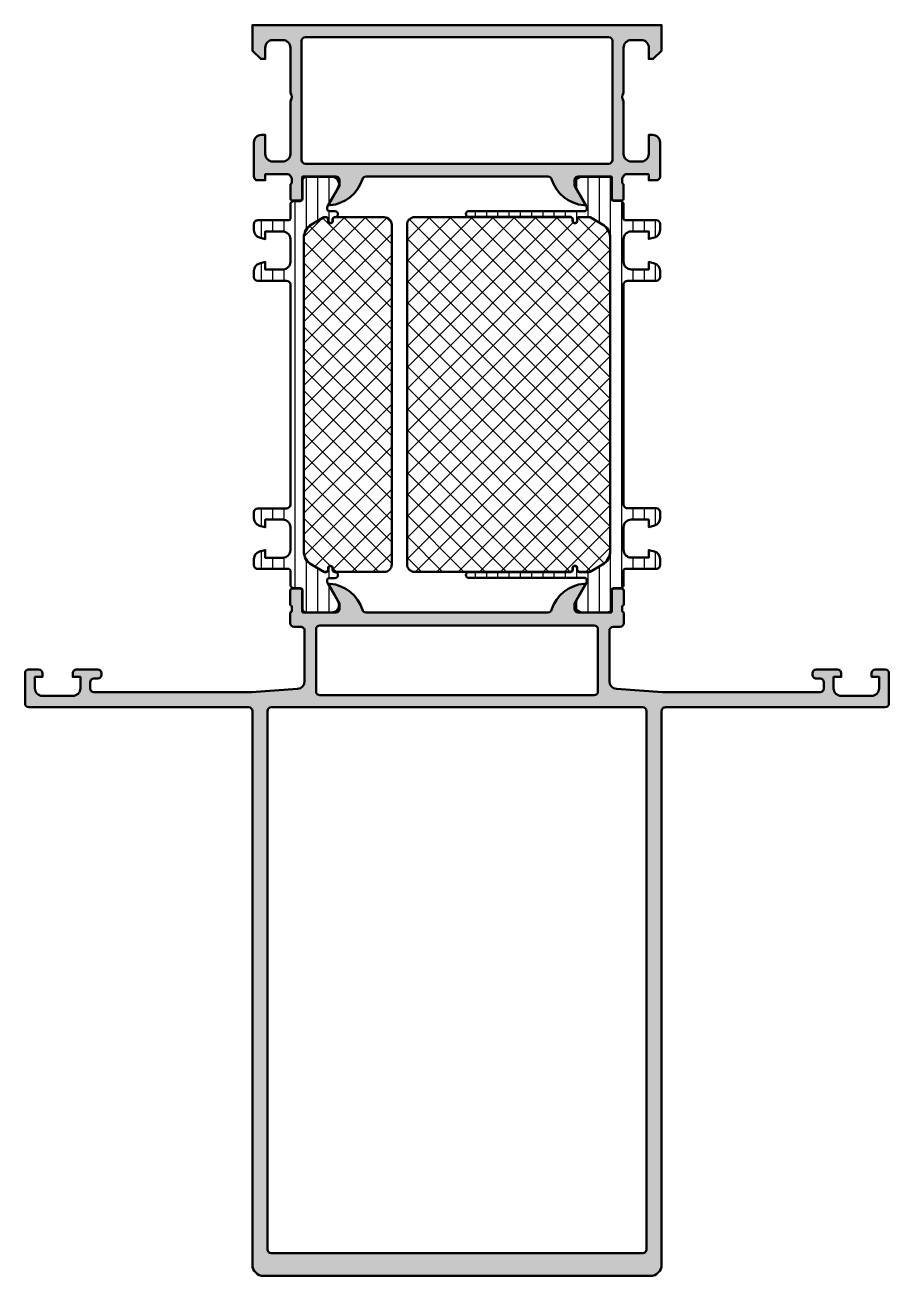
# Model space of a CAD drawing. Extents: x 0 to 114, y -75 to 90.
import ezdxf

# ---------------------------------------------------------------- set-up
doc = ezdxf.new("R2010")
doc.units = 0
for name, color, linetype, lineweight in [('0S-Alu contour', 7, 'Continuous', 50), ('0S-Alu hatch', 252, 'Continuous', 25), ('0S-Plastic contour', 254, 'Continuous', 50), ('0S-Plastic hatch', 253, 'Continuous', 25), ('0S-PT contour', 91, 'Continuous', 50), ('0S-PT hatch', 103, 'Continuous', 25)]:
    doc.layers.add(name, color=color, linetype=linetype, lineweight=lineweight)
pattern_1 = [(90, (0, 0), (-1.4859, 0), [])]
pattern_2 = [(135, (0, 0), (-1.403165018917055, -1.403165018917055), []), (225, (0, 0), (1.403165018917055, -1.403165018917055), [])]

# ---------------------------------------------------------------- blocks, each defined once
blk = doc.blocks.new('445390__541EFB3B_60F4_4F3A_9AED_C607F60F42E0_')
at = {"layer": '0S-Alu hatch'}
h = blk.add_hatch(color=256, dxfattribs=at)
edge = h.paths.add_edge_path()
edge.add_arc((35.49999999999999, 11.09999999999999), 0.4999999999999929, 180, 270)
edge.add_line((35.49999999999999, 10.6), (36.40000000000002, 10.6))
edge.add_ellipse((36.40000000000003, 10.10000000000001), major_axis=(-0.4999999999999929, 0), ratio=1, start_angle=180, end_angle=270.0000000000008, ccw=False)
edge.add_line((36.90000000000002, 10.10000000000001), (36.90000000000001, 3.4311192034013))
edge.add_ellipse((35.90000000000002, 3.4311192034013), major_axis=(-0.9999999999999928, 0), ratio=1, start_angle=94.08561677997449, end_angle=180, ccw=False)
edge.add_line((35.97124704998793, 2.433660503570572), (29.90000000000001, 2.000000000000001))
edge.add_line((29.90000000000001, 2.000000000000001), (9.099999999999998, 1.999999999999999))
edge.add_ellipse((9.099999999999998, 2.499999999999997), major_axis=(-0.4999999999999983, 0), ratio=1, start_angle=0, end_angle=90, ccw=False)
edge.add_line((8.6, 2.499999999999997), (8.6, 3.299999999999998))
edge.add_ellipse((9.1, 3.299999999999998), major_axis=(-0.5, 0), ratio=1, start_angle=270, end_angle=360, ccw=False)
edge.add_line((9.1, 3.799999999999998), (9.6, 3.799999999999998))
edge.add_arc((9.6, 4.299999999999998), 0.5, 270, 360)
edge.add_line((10.1, 4.299999999999994), (10.1, 4.499999999999995))
edge.add_arc((9.600000000000001, 4.5), 0.5, 0, 90)
edge.add_line((9.600000000000001, 5), (6.8, 4.999999999999999))
edge.add_arc((6.799999999999999, 4.5), 0.4999999999999983, 89.99999999999991, 180)
edge.add_line((6.300000000000001, 4.5), (6.300000000000001, 3.999999999999999))
edge.add_line((6.300000000000001, 3.999999999999999), (7.300000000000001, 3.999999999999999))
edge.add_line((7.300000000000001, 3.999999999999999), (7.300000000000002, 2.5))
edge.add_ellipse((6.300000000000002, 2.499999999999999), major_axis=(-1, 0), ratio=1, start_angle=90, end_angle=180, ccw=False)
edge.add_line((6.300000000000002, 1.499999999999999), (2.299999999999999, 1.499999999999998))
edge.add_ellipse((2.299999999999999, 2.499999999999999), major_axis=(-1, 0), ratio=1, start_angle=0, end_angle=90, ccw=False)
edge.add_line((1.299999999999999, 2.499999999999999), (1.299999999999999, 3.999999999999998))
edge.add_line((1.299999999999999, 3.999999999999998), (2.299999999999999, 3.999999999999999))
edge.add_line((2.299999999999999, 3.999999999999999), (2.3, 4.499999999999997))
edge.add_arc((1.799999999999998, 4.499999999999997), 0.5000000000000023, 0, 89.99999999999991)
edge.add_line((1.799999999999999, 5), (0.5000000000000026, 5.000000000000002))
edge.add_arc((0.5000000000000016, 4.5), 0.5000000000000018, 89.99999999999991, 180)
edge.add_line((-2e-16, 4.5), (0, 0.5))
edge.add_arc((0.5, 0.5), 0.5, 180, 269.9999999999999)
edge.add_line((0.4999999999999998, 0), (29.5, -2.1e-15))
edge.add_ellipse((29.5, -0.4999999999999987), major_axis=(-0.4999999999999966, 0), ratio=1, start_angle=180, end_angle=270, ccw=False)
edge.add_line((30, -0.4999999999999991), (29.99999999999998, -73.49999999999999))
edge.add_arc((31.49999999999998, -73.49999999999999), 1.5, 180, 270)
edge.add_line((31.49999999999998, -74.99999999999999), (82.50000000000006, -75.00000000000001))
edge.add_arc((82.50000000000003, -73.50000000000003), 1.499999999999985, 270.0000000000005, 360)
edge.add_line((84.00000000000001, -73.50000000000003), (84, -0.4999999999999858))
edge.add_ellipse((84.49999999999999, -0.4999999999999825), major_axis=(-0.4999999999999858, 0), ratio=1, start_angle=269.9999999999984, end_angle=360, ccw=False)
edge.add_line((84.50000000000001, 3.3e-15), (113.5, 0))
edge.add_arc((113.5, 0.5), 0.5, 270, 360)
edge.add_line((114, 0.5), (114, 4.500000000000001))
edge.add_arc((113.5, 4.500000000000001), 0.5, 0, 90)
edge.add_line((113.5, 5.000000000000001), (112.2, 5.000000000000005))
edge.add_arc((112.2, 4.500000000000019), 0.4999999999999858, 90, 180)
edge.add_line((111.7, 4.500000000000033), (111.7, 3.999999999999999))
edge.add_line((111.7, 3.999999999999999), (112.7, 4))
edge.add_line((112.7, 4), (112.7, 2.500000000000021))
edge.add_ellipse((111.7, 2.500000000000001), major_axis=(-1, 0), ratio=1, start_angle=90, end_angle=180, ccw=False)
edge.add_line((111.7, 1.500000000000001), (107.7, 1.50000000000001))
edge.add_ellipse((107.7, 2.50000000000001), major_axis=(-1, 0), ratio=1, start_angle=0, end_angle=90, ccw=False)
edge.add_line((106.7, 2.500000000000011), (106.7, 3.999999999999998))
edge.add_line((106.7, 3.999999999999998), (107.7, 3.999999999999999))
edge.add_line((107.7, 3.999999999999999), (107.7, 4.499999999999957))
edge.add_arc((107.2, 4.499999999999972), 0.5000000000000285, 0, 90)
edge.add_line((107.2, 5), (104.4, 5.000000000000007))
edge.add_arc((104.4, 4.500000000000021), 0.4999999999999858, 90, 180)
edge.add_line((103.9, 4.500000000000092), (103.9, 4.300000000000031))
edge.add_arc((104.4, 4.299999999999996), 0.5, 180, 270.0000000000017)
edge.add_line((104.4, 3.799999999999996), (104.8999999999999, 3.800000000000008))
edge.add_ellipse((104.8999999999999, 3.29999999999998), major_axis=(-0.5000000000000285, 0), ratio=1, start_angle=180, end_angle=270, ccw=False)
edge.add_line((105.4, 3.299999999999962), (105.4, 2.499999999999991))
edge.add_ellipse((104.8999999999999, 2.500000000000009), major_axis=(-0.5000000000000142, 0), ratio=1, start_angle=90, end_angle=180, ccw=False)
edge.add_line((104.8999999999999, 1.999999999999995), (84.10000000000001, 2.000000000000001))
edge.add_line((84.10000000000001, 2.000000000000001), (78.02875295001209, 2.433660503570569))
edge.add_ellipse((78.1, 3.431119203401318), major_axis=(-1.000000000000013, 0), ratio=1, start_angle=0, end_angle=85.91438322002551, ccw=False)
edge.add_line((77.09999999999998, 3.431119203401317), (77.09999999999998, 10.09999999999999))
edge.add_ellipse((77.6, 10.09999999999999), major_axis=(-0.5000000000000142, 0), ratio=1, start_angle=270, end_angle=360, ccw=False)
edge.add_line((77.6, 10.6), (78.5, 10.6))
edge.add_arc((78.5, 11.09999999999998), 0.4999999999999858, 270, 360)
edge.add_line((78.99999999999999, 11.09999999999998), (79, 12.49999999999999))
edge.add_ellipse((79.07883644654306, 12.7675205919931), major_axis=(-0.2788950563274388, 0), ratio=1, start_angle=-1.164589373961121, end_angle=73.58012358050348, ccw=False)
edge.add_line((78.799999, 12.77318899999081), (78.799999, 13.22678299999139))
edge.add_ellipse((79.07886709564316, 13.23244365946856), major_axis=(-0.2789255417371458, 0), ratio=1, start_angle=-73.5754054446432, end_angle=1.1628700729103798, ccw=False)
edge.add_line((78.99999999999999, 13.4999869999915), (79, 15.379998))
edge.add_arc((78.69999999999999, 15.379998), 0.3000000000000114, 0, 90)
edge.add_line((78.69999999999999, 15.67999800000001), (77.72002568095719, 15.679998))
edge.add_arc((77.72002568095719, 15.37999800000002), 0.2999999999999829, 90, 180)
edge.add_line((77.4200256809572, 15.37999800000002), (77.4200256809572, 12.62000000000001))
edge.add_ellipse((77.30002568095723, 12.62000000000001), major_axis=(-0.1199999999999761, 0), ratio=1, start_angle=90, end_angle=180, ccw=False)
edge.add_line((77.30002568095723, 12.50000000000003), (73.00000000000004, 12.50000000000003))
edge.add_ellipse((73.00000000000004, 13.00000000000003), major_axis=(-0.5, 0), ratio=1, start_angle=0, end_angle=90, ccw=False)
edge.add_line((72.50000000000004, 13.00000000000008), (72.50000000000011, 13.70000000000008))
edge.add_line((72.50000000000011, 13.70000000000008), (73.88149545762253, 16.0928203230276))
edge.add_arc((73.7618802153519, 16.16188021535175), 0.1381197846482771, 329.9999999999972, 455.6225775507961)
edge.add_arc((74.23822324117366, 11.32339113815268), 4.99999999999951, 95.62257755079023, 162.2515836439295)
edge.add_ellipse((68.99999999999984, 13.00000000000052), major_axis=(-0.5000000000004983, 0), ratio=1, start_angle=90, end_angle=162.2515836439297, ccw=False)
edge.add_line((68.99999999999984, 12.50000000000002), (45.00000000000011, 12.50000000000003))
edge.add_ellipse((45.00000000000011, 13.00000000000055), major_axis=(-0.500000000000517, 0), ratio=1, start_angle=17.74841635607038, end_angle=90, ccw=False)
edge.add_arc((39.76177675882631, 11.3233911381527), 4.99999999999949, 17.74841635607047, 84.3774224492089)
edge.add_arc((40.23811978464816, 16.16188021535176), 0.1381197846482664, 84.37742244920636, 210.0000000000005)
edge.add_line((40.11850454237752, 16.09282032302763), (41.49999999999987, 13.7000000000001))
edge.add_line((41.49999999999987, 13.7000000000001), (41.49999999999995, 13.00000000000009))
edge.add_ellipse((40.99999999999996, 13.00000000000002), major_axis=(-0.4999999999999858, 0), ratio=1, start_angle=90, end_angle=180, ccw=False)
edge.add_line((40.99999999999996, 12.50000000000004), (36.69997431904277, 12.50000000000003))
edge.add_ellipse((36.69997431904277, 12.62000000000001), major_axis=(-0.1199999999999761, 0), ratio=1, start_angle=0, end_angle=90, ccw=False)
edge.add_line((36.57997431904279, 12.62000000000001), (36.57997431904279, 15.37999800000001))
edge.add_arc((36.2799743190428, 15.37999800000001), 0.2999999999999971, 0, 90)
edge.add_line((36.2799743190428, 15.67999800000001), (35.30000000000001, 15.67999800000001))
edge.add_arc((35.30000000000001, 15.379998), 0.3000000000000114, 90, 180)
edge.add_line((35, 15.379998), (35, 13.4999869999915))
edge.add_ellipse((34.92113290435684, 13.23244365946857), major_axis=(-0.278925541737144, 0), ratio=1, start_angle=178.8371299271155, end_angle=253.5754054446462, ccw=False)
edge.add_line((35.200001, 13.22678299999152), (35.200001, 12.77318899999148))
edge.add_ellipse((34.92116355345696, 12.76752059199311), major_axis=(-0.2788950563274308, 0), ratio=1, start_angle=106.4198764194924, end_angle=181.1645893740985, ccw=False)
edge.add_line((35, 12.49999999999999), (35, 11.09999999999999))
edge = h.paths.add_edge_path()
edge.add_line((75.1, 1.599999999999999), (38.9, 1.600000000000001))
edge.add_ellipse((38.9, 2.100000000000001), major_axis=(-0.5, 0), ratio=1, start_angle=0, end_angle=90, ccw=False)
edge.add_line((38.4, 2.100000000000001), (38.39999999999999, 10.3))
edge.add_ellipse((38.89999999999999, 10.3), major_axis=(-0.5, 0), ratio=1, start_angle=270, end_angle=360, ccw=False)
edge.add_line((38.89999999999999, 10.8), (75.1, 10.8))
edge.add_ellipse((75.1, 10.3), major_axis=(-0.5, 0), ratio=1, start_angle=180, end_angle=270, ccw=False)
edge.add_line((75.6, 10.3), (75.6, 2.100000000000006))
edge.add_ellipse((75.1, 2.100000000000004), major_axis=(-0.5, 0), ratio=1, start_angle=90, end_angle=180, ccw=False)
edge = h.paths.add_edge_path()
edge.add_line((31.99999999999999, -71.5), (32, -0.5))
edge.add_ellipse((32.5, -0.4999999999999984), major_axis=(-0.5, 0), ratio=1, start_angle=270, end_angle=360, ccw=False)
edge.add_line((32.5, 1.6e-15), (81.5, 0))
edge.add_ellipse((81.5, -0.5), major_axis=(-0.5, 0), ratio=1, start_angle=180, end_angle=270, ccw=False)
edge.add_line((82, -0.5), (82, -71.5))
edge.add_ellipse((81.5, -71.5), major_axis=(-0.5, 0), ratio=1, start_angle=90, end_angle=180, ccw=False)
edge.add_line((81.5, -72), (32.49999999999999, -72))
edge.add_ellipse((32.49999999999999, -71.5), major_axis=(-0.5, 0), ratio=1, start_angle=0, end_angle=90, ccw=False)
at = {"layer": '0S-Alu contour', "color": 7}
for points in [[(35, 15.379998), (35, 13.4999869999915)], [(36.2799743190428, 15.67999800000001), (35.30000000000001, 15.67999800000001)], [(36.57997431904279, 12.62000000000001), (36.57997431904279, 15.37999800000001)], [(40.11850454237752, 16.09282032302763), (41.49999999999987, 13.7000000000001), (41.49999999999995, 13.00000000000009)], [(72.50000000000004, 13.00000000000008), (72.50000000000011, 13.70000000000008), (73.88149545762253, 16.0928203230276)], [(77.4200256809572, 15.37999800000002), (77.4200256809572, 12.62000000000001)], [(78.69999999999999, 15.67999800000001), (77.72002568095719, 15.679998)], [(78.99999999999999, 13.4999869999915), (79, 15.379998)], [(35.200001, 13.22678299999152), (35.200001, 12.77318899999148)], [(78.799999, 12.77318899999081), (78.799999, 13.22678299999139)], [(35, 12.49999999999999), (35, 11.09999999999999)], [(40.99999999999996, 12.50000000000004), (36.69997431904277, 12.50000000000003)], [(68.99999999999984, 12.50000000000002), (45.00000000000011, 12.50000000000003)], [(77.30002568095723, 12.50000000000003), (73.00000000000004, 12.50000000000003)], [(78.99999999999999, 11.09999999999998), (79, 12.49999999999999)], [(35.49999999999999, 10.6), (36.40000000000002, 10.6)], [(36.90000000000002, 10.10000000000001), (36.90000000000001, 3.4311192034013)], [(38.4, 2.100000000000001), (38.39999999999999, 10.3)], [(38.89999999999999, 10.8), (75.1, 10.8)], [(75.6, 10.3), (75.6, 2.100000000000006)], [(77.09999999999998, 3.431119203401317), (77.09999999999998, 10.09999999999999)], [(77.6, 10.6), (78.5, 10.6)], [(1.799999999999999, 5), (0.5000000000000026, 5.000000000000002)], [(9.600000000000001, 5), (6.8, 4.999999999999999)], [(107.2, 5), (104.4, 5.000000000000007)], [(113.5, 5.000000000000001), (112.2, 5.000000000000005)], [(-2e-16, 4.5), (0, 0.5)], [(1.299999999999999, 2.499999999999999), (1.299999999999999, 3.999999999999998), (2.299999999999999, 3.999999999999999), (2.3, 4.499999999999997)], [(6.300000000000001, 4.5), (6.300000000000001, 3.999999999999999), (7.300000000000001, 3.999999999999999), (7.300000000000002, 2.5)], [(8.6, 2.499999999999997), (8.6, 3.299999999999998)], [(9.1, 3.799999999999998), (9.6, 3.799999999999998)], [(10.1, 4.299999999999994), (10.1, 4.499999999999995)], [(103.9, 4.500000000000092), (103.9, 4.300000000000031)], [(104.4, 3.799999999999996), (104.8999999999999, 3.800000000000008)], [(105.4, 3.299999999999962), (105.4, 2.499999999999991)], [(106.7, 2.500000000000011), (106.7, 3.999999999999998), (107.7, 3.999999999999999), (107.7, 4.499999999999957)], [(111.7, 4.500000000000033), (111.7, 3.999999999999999), (112.7, 4), (112.7, 2.500000000000021)], [(114, 0.5), (114, 4.500000000000001)], [(35.97124704998793, 2.433660503570572), (29.90000000000001, 2.000000000000001), (9.099999999999998, 1.999999999999999)], [(104.8999999999999, 1.999999999999995), (84.10000000000001, 2.000000000000001), (78.02875295001209, 2.433660503570569)], [(0.4999999999999998, 0), (29.5, -2.1e-15)], [(6.300000000000002, 1.499999999999999), (2.299999999999999, 1.499999999999998)], [(32.5, 1.6e-15), (81.5, 0)], [(75.1, 1.599999999999999), (38.9, 1.600000000000001)], [(84.50000000000001, 3.3e-15), (113.5, 0)], [(111.7, 1.500000000000001), (107.7, 1.50000000000001)], [(30, -0.4999999999999991), (29.99999999999998, -73.49999999999999)], [(31.99999999999999, -71.5), (32, -0.5)], [(82, -0.5), (82, -71.5)], [(84.00000000000001, -73.50000000000003), (84, -0.4999999999999858)], [(81.5, -72), (32.49999999999999, -72)], [(31.49999999999998, -74.99999999999999), (82.50000000000006, -75.00000000000001)]]:
    blk.add_lwpolyline(points, dxfattribs=at)
for centre, radius, start, end in [((35.30000000000001, 15.379998), 0.3000000000000114, 90, 180), ((36.2799743190428, 15.37999800000001), 0.2999999999999971, 0, 90), ((40.23811978464816, 16.16188021535176), 0.1381197846482664, 84.37742244920636, 210.0000000000005), ((39.76177675882631, 11.3233911381527), 4.99999999999949, 17.74841635607047, 84.3774224492089), ((74.23822324117366, 11.32339113815268), 4.99999999999951, 95.62257755079023, 162.2515836439295), ((73.7618802153519, 16.16188021535175), 0.1381197846482771, 329.9999999999972, 95.62257755079611), ((77.72002568095719, 15.37999800000002), 0.2999999999999829, 90, 180), ((78.69999999999999, 15.379998), 0.3000000000000114, 0, 90), ((35.49999999999999, 11.09999999999999), 0.4999999999999929, 180, 270), ((78.5, 11.09999999999998), 0.4999999999999858, 270, 0), ((0.5000000000000016, 4.5), 0.5000000000000018, 89.99999999999991, 180), ((1.799999999999998, 4.499999999999997), 0.5000000000000023, 0, 89.99999999999991), ((6.799999999999999, 4.5), 0.4999999999999983, 89.99999999999991, 180), ((9.600000000000001, 4.5), 0.5, 0, 90), ((104.4, 4.500000000000021), 0.4999999999999858, 90, 180), ((107.2, 4.499999999999972), 0.5000000000000285, 0, 90), ((112.2, 4.500000000000019), 0.4999999999999858, 90, 180), ((113.5, 4.500000000000001), 0.5, 0, 90), ((9.6, 4.299999999999998), 0.5, 270, 0), ((104.4, 4.299999999999996), 0.5, 180, 270.0000000000017), ((0.5, 0.5), 0.5, 180, 269.9999999999999), ((113.5, 0.5), 0.5, 270, 0), ((31.49999999999998, -73.49999999999999), 1.5, 180, 270), ((82.50000000000003, -73.50000000000003), 1.499999999999985, 270.0000000000005, 0)]:
    blk.add_arc(centre, radius, start, end, dxfattribs=at)
at = {"layer": '0S-Alu contour', "color": 7, "extrusion": (0, 0, -1)}
for centre, radius, start, end in [((-34.92113290435684, 13.23244365946857), 0.278925541737144, 106.4245945553538, 181.1628700728846), ((-79.07886709564316, 13.23244365946856), 0.2789255417371458, 358.8371299270896, 73.57540544464332), ((-34.92116355345696, 12.76752059199311), 0.2788950563274308, 178.8354106259015, 253.5801235805076), ((-36.69997431904277, 12.62000000000001), 0.1199999999999761, 270, 0), ((-40.99999999999996, 13.00000000000002), 0.4999999999999858, 180, 270), ((-45.00000000000011, 13.00000000000055), 0.500000000000517, 270, 342.2515836439296), ((-68.99999999999984, 13.00000000000052), 0.5000000000004983, 197.7484163560703, 270), ((-73.00000000000004, 13.00000000000003), 0.5, 270, 0), ((-77.30002568095723, 12.62000000000001), 0.1199999999999761, 180, 270), ((-79.07883644654306, 12.7675205919931), 0.2788950563274388, 286.4198764194965, 1.164589373961092), ((-36.40000000000003, 10.10000000000001), 0.4999999999999929, 89.9999999999992, 180), ((-38.89999999999999, 10.3), 0.5, 0, 90), ((-75.1, 10.3), 0.5, 90, 180), ((-77.6, 10.09999999999999), 0.5000000000000142, 0, 90), ((-9.1, 3.299999999999998), 0.5, 0, 90), ((-35.90000000000002, 3.4311192034013), 0.9999999999999928, 180, 265.9143832200255), ((-78.1, 3.431119203401318), 1.000000000000013, 274.0856167799745, 0), ((-104.8999999999999, 3.29999999999998), 0.5000000000000285, 90, 180), ((-2.299999999999999, 2.499999999999999), 1, 270, 0), ((-6.300000000000002, 2.499999999999999), 1, 180, 270), ((-9.099999999999998, 2.499999999999997), 0.4999999999999983, 270, 0), ((-38.9, 2.100000000000001), 0.5, 270, 0), ((-75.1, 2.100000000000004), 0.5, 180, 270), ((-104.8999999999999, 2.500000000000009), 0.5000000000000142, 180, 270), ((-107.7, 2.50000000000001), 1, 270, 0), ((-111.7, 2.500000000000001), 1, 180, 270), ((-32.5, -0.4999999999999984), 0.5, 0, 90), ((-81.5, -0.5), 0.5, 90, 180), ((-84.49999999999999, -0.4999999999999825), 0.4999999999999858, 0, 90.0000000000016), ((-29.5, -0.4999999999999987), 0.4999999999999966, 90, 180), ((-32.49999999999999, -71.5), 0.5, 270, 0), ((-81.5, -71.5), 0.5, 180, 270)]:
    blk.add_arc(centre, radius, start, end, dxfattribs=at)
blk = doc.blocks.new('245323__992BF1FC_5A64_401B_8318_E4103313FAB8___43CEB9C8_2DA6_4820_9456_BE8744EDEC01_')
at = {"layer": '0S-Plastic hatch'}
h = blk.add_hatch(dxfattribs=at)
h.set_pattern_fill('ANSI31', color=256, scale=0.4680000000000001, angle=45, style=0)
h.set_pattern_definition(pattern_1)
edge = h.paths.add_edge_path()
edge.add_arc((79.20000000000122, 64.45000000004713), 0.2100000000000222, 180, 270.0000000000039)
edge.add_line((79.20000000000124, 64.2400000000471), (83.30000000000122, 64.24000000004703))
edge.add_ellipse((83.3000000000012, 63.75000000004705), major_axis=(-0.4899999999999807, 0), ratio=1, start_angle=180, end_angle=269.99999999999835, ccw=False)
edge.add_line((83.79000000000119, 63.75000000004704), (83.79000000000116, 62.91925077667265))
edge.add_ellipse((82.80000000000128, 62.91925077667268), major_axis=(-0.9899999999998952, 0), ratio=1, start_angle=105.0000000000039, end_angle=180, ccw=False)
edge.add_line((83.0562308546528, 61.96298420864661), (82.31000000000112, 61.76303225377548))
edge.add_line((82.31000000000112, 61.76303225377548), (82.31000000000117, 62.76000000004696))
edge.add_line((82.31000000000117, 62.76000000004696), (80.0000000000012, 62.7600000000471))
edge.add_arc((80.00000000000114, 61.7500000000471), 1.010000000000005, 89.99999999999677, 180)
edge.add_line((78.99000000000113, 61.75000000004714), (78.99000000000103, 58.75000000004713))
edge.add_arc((80.00000000000101, 58.7500000000471), 1.009999999999976, 180, 269.9999999999976)
edge.add_line((80.00000000000097, 57.74000000004713), (82.31000000000101, 57.74000000004702))
edge.add_line((82.31000000000101, 57.74000000004702), (82.31000000000104, 58.73696774631861))
edge.add_line((82.31000000000104, 58.73696774631861), (83.05623085465251, 58.53701579144757))
edge.add_ellipse((82.80000000000105, 57.58074922342142), major_axis=(-0.9899999999999664, 0), ratio=1, start_angle=180, end_angle=255.0000000000015, ccw=False)
edge.add_line((83.79000000000102, 57.58074922342137), (83.79000000000094, 56.75000000004693))
edge.add_ellipse((83.30000000000099, 56.75000000004695), major_axis=(-0.4899999999999664, 0), ratio=1, start_angle=90, end_angle=180, ccw=False)
edge.add_line((83.30000000000099, 56.26000000004698), (79.50000000000097, 56.2600000000471))
edge.add_arc((79.50000000000097, 55.7500000000471), 0.509999999999998, 90, 180)
edge.add_line((78.99000000000098, 55.75000000004711), (78.99000000000007, 26.74999999999992))
edge.add_arc((79.50000000000004, 26.7499999999999), 0.5099999999999767, 180, 269.9999999999984)
edge.add_line((79.50000000000001, 26.23999999999993), (83.30000000000008, 26.23999999999982))
edge.add_ellipse((83.30000000000007, 25.74999999999985), major_axis=(-0.4899999999999701, 0), ratio=1, start_angle=180, end_angle=269.99999999999835, ccw=False)
edge.add_line((83.79000000000003, 25.74999999999982), (83.78999999999999, 24.91925077662549))
edge.add_ellipse((82.7999999999999, 24.91925077662553), major_axis=(-0.9900000000000942, 0), ratio=1, start_angle=104.999999999994, end_angle=180, ccw=False)
edge.add_line((83.05623085465132, 23.96298420859923), (82.30999999999999, 23.76303225372832))
edge.add_line((82.30999999999999, 23.76303225372832), (82.30999999999999, 24.75999999999983))
edge.add_line((82.30999999999999, 24.75999999999983), (79.99999999999991, 24.75999999999987))
edge.add_arc((79.9999999999999, 23.74999999999994), 1.00999999999993, 89.9999999999992, 180)
edge.add_line((78.98999999999997, 23.74999999999996), (78.98999999999988, 20.74999999999995))
edge.add_arc((79.99999999999987, 20.74999999999992), 1.00999999999999, 180, 269.9999999999992)
edge.add_line((79.99999999999984, 19.73999999999993), (82.30999999999985, 19.73999999999985))
edge.add_line((82.30999999999985, 19.73999999999985), (82.30999999999989, 20.73696774627145))
edge.add_line((82.30999999999989, 20.73696774627145), (83.0562308546514, 20.53701579140031))
edge.add_ellipse((82.79999999999986, 19.58074922337416), major_axis=(-0.9899999999999854, 0), ratio=1, start_angle=180, end_angle=254.9999999999958, ccw=False)
edge.add_line((83.78999999999984, 19.58074922337413), (83.78999999999981, 18.74999999999973))
edge.add_ellipse((83.29999999999983, 18.74999999999976), major_axis=(-0.4899999999999807, 0), ratio=1, start_angle=89.9999999999967, end_angle=180, ccw=False)
edge.add_line((83.2999999999998, 18.25999999999978), (79.19999999999983, 18.25999999999994))
edge.add_arc((79.19999999999983, 18.04999999999992), 0.2100000000000186, 90, 180)
edge.add_line((78.98999999999981, 18.04999999999993), (78.98999999999974, 16.20999432109044))
edge.add_ellipse((78.50000267890206, 16.20999432109045), major_axis=(-0.4899973210976753, 0), ratio=1, start_angle=89.9999999999983, end_angle=180, ccw=False)
edge.add_line((78.50000267890205, 15.71999699999278), (77.68966866665959, 15.71999699999997))
edge.add_arc((77.68966866665953, 15.40999699999991), 0.3100000000000538, 89.99999999998948, 180.0079248428868)
edge.add_line((77.37966866962476, 15.4099541224737), (77.38000061237648, 13.01006375010292))
edge.add_ellipse((76.89000463963298, 13.00999597742343), major_axis=(-0.4899959774304124, 0), ratio=1, start_angle=89.9999999982237, end_angle=180.0079247354532, ccw=False)
edge.add_line((76.89000463961779, 12.51999999999302), (73.41417750380852, 12.5200000000001))
edge.add_ellipse((73.55577115088462, 13.49981807472294), major_axis=(-0.9899960709244716, 0), ratio=1, start_angle=-32.740756988377996, end_angle=81.77710364110033, ccw=False)
edge.add_line((72.7230594459037, 14.03524634894243), (74.04169560553912, 16.31919148718637))
edge.add_arc((73.60002263447416, 16.57419146097195), 0.5099999999999995, 330.0000034006501, 360.0057438232341)
edge.add_line((74.11002263191146, 16.57424258777202), (74.10999999868388, 16.80002606457016))
edge.add_arc((73.84999999994506, 16.79999999995479), 0.2600000000452897, 0.0057438170791521, 89.99999999386515)
edge.add_line((73.8499999999729, 17.06000000000009), (58.57101353298074, 17.06000000000113))
edge.add_ellipse((58.57101353298076, 17.44925907311761), major_axis=(-0.3892590731164738, 0), ratio=1, start_angle=-90.0000000000021, end_angle=89.9999999999979, ccw=False)
edge.add_line((58.57101353298077, 17.83851814623408), (71.9548640214774, 17.83851814623368))
edge.add_arc((71.95486402147742, 18.1500000000002), 0.3114818537665194, 269.9999999999973, 360)
edge.add_line((72.26634587524394, 18.1500000000002), (72.26634587524394, 18.35057079528636))
edge.add_ellipse((72.5557750799577, 18.35057079528636), major_axis=(-0.2894292047137554, 0), ratio=1, start_angle=180, end_angle=360, ccw=False)
edge.add_line((72.84520428467145, 18.35057079528635), (72.84520428467145, 18.15000000000012))
edge.add_arc((73.15520428467137, 18.15000000000009), 0.309999999999917, 180, 273.3384387210533)
edge.add_line((73.17325675763445, 17.84052607828799), (74.46501280945999, 17.84052607828754))
edge.add_arc((74.46501280946006, 18.05052607828756), 0.2100000000000151, 269.9999999999806, 299.9999999999989)
edge.add_line((74.57001280946005, 17.86866074349281), (76.2049999999998, 18.81262103807239))
edge.add_arc((75.19999999999992, 20.55333209967914), 2.009999999999961, 299.9999999999967, 360)
edge.add_line((77.20999999999987, 20.55333209967907), (77.21000000000113, 61.94666790036812))
edge.add_arc((75.20000000000122, 61.94666790036819), 2.009999999999905, 0, 59.99999999999482)
edge.add_line((76.20500000000133, 63.68737896197473), (74.57001280946176, 64.63133925655455))
edge.add_arc((74.4650128094618, 64.44947392175989), 0.2099999999999226, 59.99999999999999, 90.00000000001165)
edge.add_line((74.46501280946175, 64.65947392175981), (73.1732567576383, 64.65947392175967))
edge.add_arc((73.15520428467313, 64.35000000004734), 0.3100000000002648, 86.66156127856368, 180)
edge.add_line((72.84520428467287, 64.35000000004734), (72.84520428467285, 64.14942920476112))
edge.add_ellipse((72.55577507995909, 64.14942920476113), major_axis=(-0.2894292047137554, 0), ratio=1, start_angle=0, end_angle=180, ccw=False)
edge.add_line((72.26634587524534, 64.14942920476113), (72.26634587524536, 64.35000000004723))
edge.add_arc((71.95486402147878, 64.35000000004727), 0.3114818537665798, 0, 90)
edge.add_line((71.95486402147878, 64.66148185381385), (58.57101353298219, 64.66148185381424))
edge.add_ellipse((58.57101353298221, 65.05074092693066), major_axis=(-0.3892590731164205, 0), ratio=1, start_angle=-90.0000000000021, end_angle=89.9999999999979, ccw=False)
edge.add_line((58.57101353298222, 65.44000000004706), (73.84999999997434, 65.44000000004729))
edge.add_arc((73.84999999997434, 65.70000000006476), 0.2600000000174703, 270, 359.9942561768293)
edge.add_line((74.10999999868534, 65.6999739354216), (74.11002263191295, 65.92575741233097))
edge.add_arc((73.60002263457949, 65.92580853910323), 0.5099999998961592, 359.9942561798751, 389.9999966024663)
edge.add_line((74.04169560554065, 66.18080851286092), (72.72305944590552, 68.46475365110472))
edge.add_ellipse((73.55577115088633, 69.00018192532438), major_axis=(-0.9899960709244833, 0), ratio=1, start_angle=-81.7771036410926, end_angle=32.74075698839118, ccw=False)
edge.add_line((73.4141775038101, 69.98000000004723), (76.89000463961956, 69.98000000005409))
edge.add_ellipse((76.89000463961953, 69.49000402260852), major_axis=(-0.4899959774455738, 0), ratio=1, start_angle=179.9920751942274, end_angle=269.9999999999967, ccw=False)
edge.add_line((77.38000061237811, 69.48993624932793), (77.37966866962628, 67.09004587703228))
edge.add_arc((77.68966866667627, 67.09000300006231), 0.3100000000152022, 179.9920752598558, 269.9999999976912)
edge.add_line((77.68966866666378, 66.7800030000471), (78.50000267890368, 66.78000300005425))
edge.add_ellipse((78.50000267890361, 66.2900056789566), major_axis=(-0.489997321097647, 0), ratio=1, start_angle=180, end_angle=269.9999999999917, ccw=False)
edge.add_line((78.99000000000126, 66.29000567895656), (78.9900000000012, 64.45000000004714))
at = {"layer": '0S-Plastic contour', "color": 7}
for points in [[(73.4141775038101, 69.98000000004723), (76.89000463961956, 69.98000000005409)], [(77.38000061237811, 69.48993624932793), (77.37966866962628, 67.09004587703228)], [(74.04169560554065, 66.18080851286092), (72.72305944590552, 68.46475365110472)], [(77.68966866666378, 66.7800030000471), (78.50000267890368, 66.78000300005425)], [(78.99000000000126, 66.29000567895656), (78.9900000000012, 64.45000000004714)], [(58.57101353298222, 65.44000000004706), (73.84999999997434, 65.44000000004729)], [(71.95486402147878, 64.66148185381385), (58.57101353298219, 64.66148185381424)], [(72.26634587524534, 64.14942920476113), (72.26634587524536, 64.35000000004723)], [(72.84520428467287, 64.35000000004734), (72.84520428467285, 64.14942920476112)], [(74.46501280946175, 64.65947392175981), (73.1732567576383, 64.65947392175967)], [(74.10999999868534, 65.6999739354216), (74.11002263191295, 65.92575741233097)], [(76.20500000000133, 63.68737896197473), (74.57001280946176, 64.63133925655455)], [(79.20000000000124, 64.2400000000471), (83.30000000000122, 64.24000000004703)], [(83.0562308546528, 61.96298420864661), (82.31000000000112, 61.76303225377548), (82.31000000000117, 62.76000000004696), (80.0000000000012, 62.7600000000471)], [(83.79000000000119, 63.75000000004704), (83.79000000000116, 62.91925077667265)], [(77.20999999999987, 20.55333209967907), (77.21000000000113, 61.94666790036812)], [(78.99000000000113, 61.75000000004714), (78.99000000000103, 58.75000000004713)], [(80.00000000000097, 57.74000000004713), (82.31000000000101, 57.74000000004702), (82.31000000000104, 58.73696774631861), (83.05623085465251, 58.53701579144757)], [(83.30000000000099, 56.26000000004698), (79.50000000000097, 56.2600000000471)], [(83.79000000000102, 57.58074922342137), (83.79000000000094, 56.75000000004693)], [(78.99000000000098, 55.75000000004711), (78.99000000000007, 26.74999999999992)], [(79.50000000000001, 26.23999999999993), (83.30000000000008, 26.23999999999982)], [(83.05623085465132, 23.96298420859923), (82.30999999999999, 23.76303225372832), (82.30999999999999, 24.75999999999983), (79.99999999999991, 24.75999999999987)], [(83.79000000000003, 25.74999999999982), (83.78999999999999, 24.91925077662549)], [(78.98999999999997, 23.74999999999996), (78.98999999999988, 20.74999999999995)], [(79.99999999999984, 19.73999999999993), (82.30999999999985, 19.73999999999985), (82.30999999999989, 20.73696774627145), (83.0562308546514, 20.53701579140031)], [(72.26634587524394, 18.1500000000002), (72.26634587524394, 18.35057079528636)], [(72.84520428467145, 18.35057079528635), (72.84520428467145, 18.15000000000012)], [(74.57001280946005, 17.86866074349281), (76.2049999999998, 18.81262103807239)], [(83.2999999999998, 18.25999999999978), (79.19999999999983, 18.25999999999994)], [(83.78999999999984, 19.58074922337413), (83.78999999999981, 18.74999999999973)], [(58.57101353298077, 17.83851814623408), (71.9548640214774, 17.83851814623368)], [(73.8499999999729, 17.06000000000009), (58.57101353298074, 17.06000000000113)], [(73.17325675763445, 17.84052607828799), (74.46501280945999, 17.84052607828754)], [(74.11002263191146, 16.57424258777202), (74.10999999868388, 16.80002606457016)], [(78.98999999999981, 18.04999999999993), (78.98999999999974, 16.20999432109044)], [(72.7230594459037, 14.03524634894243), (74.04169560553912, 16.31919148718637)], [(77.37966866962476, 15.4099541224737), (77.38000061237648, 13.01006375010292)], [(78.50000267890205, 15.71999699999278), (77.68966866665959, 15.71999699999997)], [(76.89000463961779, 12.51999999999302), (73.41417750380852, 12.5200000000001)]]:
    blk.add_lwpolyline(points, dxfattribs=at)
at = {"layer": '0S-Plastic contour', "color": 7, "extrusion": (0, 0, -1)}
for centre, radius, start, end in [((-73.55577115088633, 69.00018192532438), 0.9899960709244833, 327.2592430116088, 81.77710364109276), ((-76.89000463961953, 69.49000402260852), 0.4899959774455738, 90.00000000000333, 180.0079248057727), ((-78.50000267890361, 66.2900056789566), 0.489997321097647, 90.00000000000831, 180), ((-58.57101353298221, 65.05074092693066), 0.3892590731164205, 270.0000000000021, 90.0000000000021), ((-72.55577507995909, 64.14942920476113), 0.2894292047137554, 180, 0), ((-82.80000000000128, 62.91925077667268), 0.9899999999998954, 180, 254.9999999999961), ((-83.3000000000012, 63.75000000004705), 0.4899999999999807, 90.00000000000165, 180), ((-82.80000000000105, 57.58074922342142), 0.9899999999999666, 104.9999999999985, 180), ((-83.30000000000099, 56.75000000004695), 0.4899999999999665, 180, 270), ((-82.7999999999999, 24.91925077662553), 0.9900000000000942, 180, 255.000000000006), ((-83.30000000000007, 25.74999999999985), 0.4899999999999701, 90.00000000000165, 180), ((-82.79999999999986, 19.58074922337416), 0.9899999999999854, 105.0000000000042, 180), ((-72.5557750799577, 18.35057079528636), 0.2894292047137554, 0, 180), ((-83.29999999999983, 18.74999999999976), 0.4899999999999807, 180, 270.0000000000033), ((-58.57101353298076, 17.44925907311761), 0.3892590731164738, 270.0000000000021, 90.0000000000021), ((-78.50000267890206, 16.20999432109045), 0.4899973210976754, 180, 270.0000000000017), ((-73.55577115088462, 13.49981807472294), 0.9899960709244716, 278.2228963588998, 32.740756988378), ((-76.89000463963298, 13.00999597742343), 0.4899959774304124, 179.9920752645468, 270.0000000017763)]:
    blk.add_arc(centre, radius, start, end, dxfattribs=at)
at = {"layer": '0S-Plastic contour', "color": 7}
for centre, radius, start, end in [((73.60002263457949, 65.92580853910323), 0.5099999998961592, 359.9942561798751, 29.99999660246627), ((77.68966866667627, 67.09000300006231), 0.3100000000152022, 179.9920752598558, 269.9999999976912), ((71.95486402147878, 64.35000000004727), 0.3114818537665798, 0, 90), ((73.15520428467313, 64.35000000004734), 0.3100000000002648, 86.66156127856368, 180), ((73.84999999997434, 65.70000000006476), 0.2600000000174703, 270, 359.9942561768293), ((74.4650128094618, 64.44947392175989), 0.2099999999999226, 59.99999999999999, 90.00000000001165), ((79.20000000000122, 64.45000000004713), 0.2100000000000222, 180, 270.0000000000039), ((75.20000000000122, 61.94666790036819), 2.009999999999905, 0, 59.99999999999482), ((80.00000000000114, 61.7500000000471), 1.010000000000005, 89.99999999999677, 180), ((80.00000000000101, 58.7500000000471), 1.009999999999976, 180, 269.9999999999976), ((79.50000000000097, 55.7500000000471), 0.509999999999998, 90, 180), ((79.50000000000004, 26.7499999999999), 0.5099999999999767, 180, 269.9999999999984), ((79.9999999999999, 23.74999999999994), 1.00999999999993, 89.9999999999992, 180), ((75.19999999999992, 20.55333209967914), 2.009999999999961, 299.9999999999967, 0), ((79.99999999999987, 20.74999999999992), 1.00999999999999, 180, 269.9999999999992), ((71.95486402147742, 18.1500000000002), 0.3114818537665194, 269.9999999999973, 0), ((73.15520428467137, 18.15000000000009), 0.309999999999917, 180, 273.3384387210533), ((79.19999999999983, 18.04999999999992), 0.2100000000000186, 90, 180), ((73.84999999994506, 16.79999999995479), 0.2600000000452897, 0.0057438170791521, 89.99999999386515), ((73.60002263447416, 16.57419146097195), 0.5099999999999995, 330.0000034006501, 0.0057438232341285), ((74.46501280946006, 18.05052607828756), 0.2100000000000151, 269.9999999999806, 299.9999999999989), ((77.68966866665953, 15.40999699999991), 0.3100000000000538, 89.99999999998948, 180.0079248428868)]:
    blk.add_arc(centre, radius, start, end, dxfattribs=at)
blk = doc.blocks.new('465540__E5FB5D7D_33D8_417F_AD3D_38097FE7B938_')
at = {"layer": '0S-PT hatch'}
h = blk.add_hatch(dxfattribs=at)
h.set_pattern_fill('ANSI37', color=256, scale=0.625, angle=90, style=0)
h.set_pattern_definition(pattern_2)
edge = h.paths.add_edge_path()
edge.add_line((50.41000000000118, 63.65020331974346), (50.40999999999982, 18.84979668030532))
edge.add_arc((51.39999999999981, 18.84979668030529), 0.9899999999999948, 180, 269.9999999999988)
edge.add_line((51.39999999999979, 17.8597966803053), (71.95634587524391, 17.85979668030466))
edge.add_arc((71.95634587524394, 18.14979668030468), 0.2900000000000133, 269.9999999999944, 360)
edge.add_line((72.24634587524395, 18.14979668030467), (72.2463458752439, 18.35036747559089))
edge.add_ellipse((72.5557750799577, 18.35036747559088), major_axis=(-0.3094292047137799, 0), ratio=1, start_angle=180, end_angle=360, ccw=False)
edge.add_line((72.86520428467148, 18.35036747559087), (72.86520428467145, 18.14979668030465))
edge.add_arc((73.15520428467144, 18.14979668030465), 0.289999999999992, 180, 266.5483281938177)
edge.add_line((73.13774436919662, 17.86032275859216), (74.46501280946025, 17.86032275859211))
edge.add_arc((74.46501280946023, 18.0503227585921), 0.1899999999999835, 270.0000000000043, 299.9999999999975)
edge.add_line((74.56001280946022, 17.88577793187306), (76.1949999999998, 18.82973822645258))
edge.add_arc((75.19999999999987, 20.55312877998364), 1.989999999999984, 299.9999999999976, 360)
edge.add_line((77.18999999999986, 20.55312877998359), (77.19000000000112, 61.94646458067262))
edge.add_arc((75.20000000000114, 61.94646458067269), 1.98999999999998, 0, 59.99999999999865)
edge.add_line((76.19500000000117, 63.66985513420369), (74.56001280946164, 64.61381542878331))
edge.add_arc((74.46501280946168, 64.44927060206432), 0.189999999999929, 60.00000000000783, 90.00000000000857)
edge.add_line((74.46501280946167, 64.63927060206424), (73.13828197638574, 64.6392706020643))
edge.add_arc((73.15574189186067, 64.34979668035182), 0.289999999999996, 93.45167180620476, 180)
edge.add_line((72.86574189186068, 64.34979668035182), (72.86574189186065, 64.14922588506556))
edge.add_ellipse((72.55577507995909, 64.14922588506559), major_axis=(-0.3099668119015604, 0), ratio=1, start_angle=0, end_angle=180, ccw=False)
edge.add_line((72.24580826805753, 64.14922588506562), (72.24580826805754, 64.34979668030469))
edge.add_arc((71.95540162866659, 64.34979668030469), 0.2904066393909659, 0, 89.99999999986822)
edge.add_line((71.95540162866726, 64.64020331969566), (51.40000000000346, 64.6402033197434))
edge.add_arc((51.40000000000116, 63.65020331974342), 0.9899999999999806, 89.99999999986677, 180)
at = {"layer": '0S-PT contour', "color": 7}
for points in [[(71.95540162866726, 64.64020331969566), (51.40000000000346, 64.6402033197434)], [(72.24580826805753, 64.14922588506562), (72.24580826805754, 64.34979668030469)], [(72.86574189186068, 64.34979668035182), (72.86574189186065, 64.14922588506556)], [(74.46501280946167, 64.63927060206424), (73.13828197638574, 64.6392706020643)], [(76.19500000000117, 63.66985513420369), (74.56001280946164, 64.61381542878331)], [(50.41000000000118, 63.65020331974346), (50.40999999999982, 18.84979668030532)], [(77.18999999999986, 20.55312877998359), (77.19000000000112, 61.94646458067262)], [(72.24634587524395, 18.14979668030467), (72.2463458752439, 18.35036747559089)], [(72.86520428467148, 18.35036747559087), (72.86520428467145, 18.14979668030465)], [(74.56001280946022, 17.88577793187306), (76.1949999999998, 18.82973822645258)], [(51.39999999999979, 17.8597966803053), (71.95634587524391, 17.85979668030466)], [(73.13774436919662, 17.86032275859216), (74.46501280946025, 17.86032275859211)]]:
    blk.add_lwpolyline(points, dxfattribs=at)
for centre, radius, start, end in [((51.40000000000116, 63.65020331974342), 0.9899999999999806, 89.99999999986677, 180), ((71.95540162866659, 64.34979668030469), 0.2904066393909659, 0, 89.99999999986822), ((73.15574189186067, 64.34979668035182), 0.289999999999996, 93.45167180620476, 180), ((74.46501280946168, 64.44927060206432), 0.189999999999929, 60.00000000000783, 90.00000000000857), ((75.20000000000114, 61.94646458067269), 1.98999999999998, 0, 59.99999999999865), ((75.19999999999987, 20.55312877998364), 1.989999999999984, 299.9999999999976, 0), ((51.39999999999981, 18.84979668030529), 0.9899999999999948, 180, 269.9999999999988), ((71.95634587524394, 18.14979668030468), 0.2900000000000133, 269.9999999999944, 0), ((73.15520428467144, 18.14979668030465), 0.289999999999992, 180, 266.5483281938177), ((74.46501280946023, 18.0503227585921), 0.1899999999999835, 270.0000000000043, 299.9999999999975)]:
    blk.add_arc(centre, radius, start, end, dxfattribs=at)
at = {"layer": '0S-PT contour', "color": 7, "extrusion": (0, 0, -1)}
for centre, radius, start, end in [((-72.55577507995909, 64.14922588506559), 0.3099668119015604, 180, 0), ((-72.5557750799577, 18.35036747559088), 0.3094292047137799, 0, 180)]:
    blk.add_arc(centre, radius, start, end, dxfattribs=at)
blk = doc.blocks.new('465540__A6A362E6_6B38_49B0_B93E_46DB9E544D22_')
at = {"layer": '0S-PT hatch'}
h = blk.add_hatch(dxfattribs=at)
h.set_pattern_fill('ANSI37', color=256, scale=0.625, angle=90, style=0)
h.set_pattern_definition(pattern_2)
edge = h.paths.add_edge_path()
edge.add_line((48.39, 63.6402033197496), (48.39, 18.83979668031148))
edge.add_ellipse((47.4, 18.83979668031148), major_axis=(-0.9900000000000019, 0), ratio=1, start_angle=90, end_angle=180, ccw=False)
edge.add_line((47.4, 17.84979668031148), (40.89892478562441, 17.84979668031148))
edge.add_ellipse((40.89892478562441, 18.13979668031149), major_axis=(-0.2900000000000098, 0), ratio=1, start_angle=0, end_angle=90.00000000000142, ccw=False)
edge.add_line((40.60892478562439, 18.13979668031149), (40.6089247856244, 18.34036747559773))
edge.add_arc((40.29949558091064, 18.34036747559773), 0.3094292047137586, 0, 180)
edge.add_line((39.99006637619689, 18.34036747559772), (39.99006637619689, 18.1397966803115))
edge.add_ellipse((39.7000663761969, 18.1397966803115), major_axis=(-0.2899999999999991, 0), ratio=1, start_angle=93.4516718061837, end_angle=180, ccw=False)
edge.add_line((39.71752629167172, 17.850322758599), (39.53498719053955, 17.850322758599))
edge.add_ellipse((39.53498719053956, 18.04032275859899), major_axis=(-0.1899999999999906, 0), ratio=1, start_angle=59.99999999999892, end_angle=89.9999999999979, ccw=False)
edge.add_line((39.43998719053956, 17.87577793187996), (37.80500000000001, 18.81973822645953))
edge.add_ellipse((38.79999999999999, 20.54312877999057), major_axis=(-1.989999999999991, 0), ratio=1, start_angle=0, end_angle=60.0000000000004, ccw=False)
edge.add_line((36.81, 20.54312877999057), (36.81000000000002, 61.93646458067959))
edge.add_ellipse((38.8, 61.93646458067959), major_axis=(-1.98999999999998, 0), ratio=1, start_angle=299.99999999999903, end_angle=360, ccw=False)
edge.add_line((37.80500000000003, 63.65985513421063), (39.43998719053958, 64.60381542879018))
edge.add_ellipse((39.53498719053956, 64.4392706020712), major_axis=(-0.1899999999999432, 0), ratio=1, start_angle=270.00000000000216, end_angle=299.9999999999996, ccw=False)
edge.add_line((39.53498719053955, 64.62927060207114), (39.7175262916716, 64.62927060207114))
edge.add_ellipse((39.70006637619689, 64.33979668035865), major_axis=(-0.2899999999999969, 0), ratio=1, start_angle=180, end_angle=266.54832819383887, ccw=False)
edge.add_line((39.99006637619688, 64.33979668035867), (39.99006637619689, 64.13922588507242))
edge.add_arc((40.30003318809845, 64.13922588507242), 0.3099668119015604, 180, 360)
edge.add_line((40.61000000000001, 64.13922588507242), (40.61000000000002, 64.3397966803115))
edge.add_ellipse((40.90040663939099, 64.3397966803115), major_axis=(-0.290406639390973, 0), ratio=1, start_angle=270.0000000004163, end_angle=360, ccw=False)
edge.add_line((40.90040663938888, 64.63020331970247), (47.39999999999284, 64.63020331974958))
edge.add_ellipse((47.40000000000001, 63.64020331974961), major_axis=(-0.9899999999999877, 0), ratio=1, start_angle=180, end_angle=270.0000000004153, ccw=False)
at = {"layer": '0S-PT contour', "color": 7}
for points in [[(37.80500000000003, 63.65985513421063), (39.43998719053958, 64.60381542879018)], [(39.53498719053955, 64.62927060207114), (39.7175262916716, 64.62927060207114)], [(40.90040663938888, 64.63020331970247), (47.39999999999284, 64.63020331974958)], [(39.99006637619688, 64.33979668035867), (39.99006637619689, 64.13922588507242)], [(40.61000000000001, 64.13922588507242), (40.61000000000002, 64.3397966803115)], [(48.39, 63.6402033197496), (48.39, 18.83979668031148)], [(36.81, 20.54312877999057), (36.81000000000002, 61.93646458067959)], [(39.43998719053956, 17.87577793187996), (37.80500000000001, 18.81973822645953)], [(39.99006637619689, 18.34036747559772), (39.99006637619689, 18.1397966803115)], [(40.60892478562439, 18.13979668031149), (40.6089247856244, 18.34036747559773)], [(39.71752629167172, 17.850322758599), (39.53498719053955, 17.850322758599)], [(47.4, 17.84979668031148), (40.89892478562441, 17.84979668031148)]]:
    blk.add_lwpolyline(points, dxfattribs=at)
at = {"layer": '0S-PT contour', "color": 7, "extrusion": (0, 0, -1)}
for centre, radius, start, end in [((-39.53498719053956, 64.4392706020712), 0.1899999999999432, 60.00000000000041, 89.99999999999785), ((-39.70006637619689, 64.33979668035865), 0.2899999999999969, 93.45167180616114, 180), ((-40.90040663939099, 64.3397966803115), 0.290406639390973, 0, 89.99999999958365), ((-47.40000000000001, 63.64020331974961), 0.9899999999999877, 89.99999999958467, 180), ((-38.8, 61.93646458067959), 1.98999999999998, 0, 60.00000000000095), ((-38.79999999999999, 20.54312877999057), 1.989999999999991, 299.9999999999996, 0), ((-47.4, 18.83979668031148), 0.9900000000000019, 180, 270), ((-39.53498719053956, 18.04032275859899), 0.1899999999999906, 270.0000000000021, 300.0000000000011), ((-39.7000663761969, 18.1397966803115), 0.2899999999999991, 180, 266.5483281938163), ((-40.89892478562441, 18.13979668031149), 0.2900000000000098, 269.9999999999986, 0)]:
    blk.add_arc(centre, radius, start, end, dxfattribs=at)
at = {"layer": '0S-PT contour', "color": 7}
for centre, radius, start, end in [((40.30003318809845, 64.13922588507242), 0.3099668119015604, 180, 0), ((40.29949558091064, 18.34036747559773), 0.3094292047137586, 0, 180)]:
    blk.add_arc(centre, radius, start, end, dxfattribs=at)
blk = doc.blocks.new('245323__ABC329B2_F2D3_443B_B91B_EC7C28CBC85F___9C58A874_9C35_4793_8407_CA3ACF72DB59_')
at = {"layer": '0S-Plastic hatch'}
h = blk.add_hatch(dxfattribs=at)
h.set_pattern_fill('ANSI31', color=256, scale=0.4680000000000001, angle=45, style=0)
h.set_pattern_definition(pattern_1)
edge = h.paths.add_edge_path()
edge.add_ellipse((34, 61.74000000005414), major_axis=(-1.010000000000012, 0), ratio=1, start_angle=180, end_angle=270.0000000000012, ccw=False)
edge.add_line((35.01000000000001, 61.74000000005414), (35.01000000000001, 58.74000000005416))
edge.add_ellipse((33.99999999999999, 58.74000000005416), major_axis=(-1.010000000000012, 0), ratio=1, start_angle=90, end_angle=180, ccw=False)
edge.add_line((33.99999999999999, 57.73000000005414), (31.69, 57.73000000005415))
edge.add_line((31.69, 57.73000000005415), (31.69, 58.72696774632575))
edge.add_line((31.69, 58.72696774632575), (30.94376914534848, 58.52701579145469))
edge.add_arc((31.19999999999995, 57.57074922342855), 0.9899999999999625, 104.9999999999992, 180)
edge.add_line((30.20999999999999, 57.57074922342853), (30.21000000000001, 56.74000000005412))
edge.add_arc((30.69999999999998, 56.74000000005412), 0.4899999999999736, 180, 269.9999999999996)
edge.add_line((30.69999999999998, 56.25000000005415), (34.49999999999999, 56.25000000005414))
edge.add_ellipse((34.49999999999999, 55.74000000005412), major_axis=(-0.5100000000000194, 0), ratio=1, start_angle=180, end_angle=270, ccw=False)
edge.add_line((35.01000000000001, 55.74000000005413), (35.01, 26.74000000000696))
edge.add_ellipse((34.50000000000001, 26.74000000000696), major_axis=(-0.5099999999999838, 0), ratio=1, start_angle=90, end_angle=180, ccw=False)
edge.add_line((34.50000000000001, 26.23000000000697), (30.69999999999997, 26.23000000000697))
edge.add_arc((30.69999999999997, 25.74000000000701), 0.4899999999999629, 90.00000000000043, 180)
edge.add_line((30.21000000000001, 25.74000000000701), (30.21, 24.90925077663267))
edge.add_arc((31.20000000000008, 24.90925077663267), 0.9900000000000873, 180, 255.0000000000054)
edge.add_line((30.94376914534866, 23.95298420860638), (31.69, 23.75303225373544))
edge.add_line((31.69, 23.75303225373544), (31.69, 24.75000000000695))
edge.add_line((31.69, 24.75000000000695), (34.00000000000008, 24.75000000000692))
edge.add_ellipse((34.00000000000007, 23.74000000000698), major_axis=(-1.009999999999937, 0), ratio=1, start_angle=180, end_angle=269.9999999999992, ccw=False)
edge.add_line((35.01000000000001, 23.74000000000698), (35.01, 20.74000000000697))
edge.add_ellipse((33.99999999999999, 20.74000000000697), major_axis=(-1.010000000000005, 0), ratio=1, start_angle=90.0000000000004, end_angle=180, ccw=False)
edge.add_line((34, 19.73000000000696), (31.69, 19.73000000000697))
edge.add_line((31.69, 19.73000000000697), (31.69, 20.72696774627857))
edge.add_line((31.69, 20.72696774627857), (30.94376914534845, 20.52701579140746))
edge.add_arc((31.19999999999999, 19.5707492233813), 0.9899999999999891, 105.0000000000027, 180)
edge.add_line((30.21, 19.5707492233813), (30.21000000000001, 18.74000000000691))
edge.add_arc((30.7, 18.74000000000691), 0.4899999999999949, 180, 270.0000000000004)
edge.add_line((30.7, 18.25000000000692), (34.79999999999998, 18.25000000000698))
edge.add_ellipse((34.79999999999998, 18.04000000000695), major_axis=(-0.2100000000000257, 0), ratio=1, start_angle=180, end_angle=270, ccw=False)
edge.add_line((35.01000000000001, 18.04000000000695), (35.01, 16.19999432109747))
edge.add_arc((35.49999732109769, 16.19999432109747), 0.4899973210976896, 180, 270)
edge.add_line((35.49999732109769, 15.70999699999978), (36.31033133334014, 15.70999700000695))
edge.add_ellipse((36.31033133334019, 15.3999970000069), major_axis=(-0.3100000000000538, 0), ratio=1, start_angle=179.9920752627534, end_angle=270.00000000000784, ccw=False)
edge.add_line((36.62033133037502, 15.39995412305218), (36.61999938284756, 12.99999723393182))
edge.add_arc((37.1099946951643, 12.99999531232004), 0.4899953123205045, 179.9997753033853, 270.0000777847392)
edge.add_line((37.10999536038184, 12.50999999999999), (40.58582249619113, 12.51000000000695))
edge.add_arc((40.44422884911504, 13.4898180747298), 0.9899960709244714, 278.222896358899, 392.7407569883803)
edge.add_line((41.27694055409594, 14.02524634894932), (39.95830425788748, 16.30919172374474))
edge.add_ellipse((40.399976346307, 16.56419118793477), major_axis=(-0.5099989808088505, 0), ratio=1, start_angle=-0.005743823234126921, end_angle=29.999996599345593, ccw=False)
edge.add_line((39.88997736806084, 16.56424231463269), (39.89000000131588, 16.79002606457711))
edge.add_ellipse((40.15000000005471, 16.78999999996166), major_axis=(-0.260000000045304, 0), ratio=1, start_angle=270.0000000061333, end_angle=359.99425618279395, ccw=False)
edge.add_line((40.15000000002689, 17.05000000000696), (40.90040663939101, 17.05000000000699))
edge.add_arc((40.90040663939098, 17.43925907312374), 0.3892590731167509, 270.0000000000031, 450.0000000000031)
edge.add_ellipse((40.90040663939093, 18.14000000000702), major_axis=(-0.31148185376653, 0), ratio=1, start_angle=0, end_angle=90.00000000000648, ccw=False)
edge.add_line((40.5889247856244, 18.14000000000703), (40.58892478562441, 18.34057079529318))
edge.add_arc((40.29949558091064, 18.34057079529318), 0.2894292047137696, 0, 180)
edge.add_line((40.01006637619688, 18.34057079529319), (40.01006637619688, 18.14000000000694))
edge.add_ellipse((39.70006637619693, 18.14000000000693), major_axis=(-0.3099999999999454, 0), ratio=1, start_angle=93.33843872004661, end_angle=180, ccw=False)
edge.add_line((39.71811884915458, 17.83052607829449), (39.53498719053977, 17.83052607829443))
edge.add_ellipse((39.53498719053973, 18.04052607829443), major_axis=(-0.2100000000000008, 0), ratio=1, start_angle=59.99999999999858, end_angle=90.00000000001359, ccw=False)
edge.add_line((39.42998719053972, 17.8586607434997), (37.79500000000002, 18.80262103807932))
edge.add_ellipse((38.79999999999995, 20.54333209968604), major_axis=(-2.009999999999964, 0), ratio=1, start_angle=0, end_angle=60.00000000000159, ccw=False)
edge.add_line((36.78999999999999, 20.54333209968604), (36.79000000000002, 61.9366679003751))
edge.add_ellipse((38.79999999999992, 61.9366679003751), major_axis=(-2.009999999999905, 0), ratio=1, start_angle=300.0000000000033, end_angle=360, ccw=False)
edge.add_line((37.79499999999987, 63.67737896198168), (39.42998719053943, 64.62133925656141))
edge.add_ellipse((39.53498719053946, 64.43947392176668), major_axis=(-0.2100000000000197, 0), ratio=1, start_angle=269.99999999999807, end_angle=300.0000000000071, ccw=False)
edge.add_line((39.53498719053947, 64.6494739217667), (39.7181188491547, 64.64947392176667))
edge.add_ellipse((39.70006637619692, 64.34000000005422), major_axis=(-0.3099999999999626, 0), ratio=1, start_angle=180, end_angle=266.6615612799272, ccw=False)
edge.add_line((40.01006637619688, 64.34000000005423), (40.01006637619688, 64.13942920476792))
edge.add_arc((40.29949558091065, 64.13942920476791), 0.2894292047137625, 180, 360)
edge.add_line((40.58892478562441, 64.1394292047679), (40.58892478562441, 64.34000000005406))
edge.add_ellipse((40.90040663939098, 64.34000000005406), major_axis=(-0.3114818537665727, 0), ratio=1, start_angle=270, end_angle=360, ccw=False)
edge.add_arc((40.90040663939099, 65.04074092693739), 0.3892590731167615, 269.999999999999, 449.999999999999)
edge.add_line((40.900406639391, 65.43000000005415), (40.15000000002689, 65.43000000005416))
edge.add_ellipse((40.15000000002689, 65.69000000007166), major_axis=(-0.2600000000174987, 0), ratio=1, start_angle=0.005743823170689666, end_angle=89.99999999999687, ccw=False)
edge.add_line((39.89000000131588, 65.6899739354285), (39.88997736808802, 65.91575741511983))
edge.add_ellipse((40.39997736552563, 65.91580853908232), major_axis=(-0.510000000000029, 0), ratio=1, start_angle=-29.999996599346105, end_angle=0.005743504562701673, ccw=False)
edge.add_line((39.95830439446063, 66.1708085128679), (41.27694055409587, 68.45475365111167))
edge.add_arc((40.44422884911504, 68.99018192533131), 0.9899960709244723, 327.2592430116113, 441.7771036410969)
edge.add_line((40.5858224961912, 69.97000000005416), (37.10999536038182, 69.9700000000611))
edge.add_arc((37.10999536038182, 69.48000402261553), 0.4899959774455738, 90.00000000000082, 180.0079247372467)
edge.add_line((36.61999938762317, 69.47993624992084), (36.62033133037495, 67.08004587759238))
edge.add_ellipse((36.31033133333426, 67.08000300006015), major_axis=(-0.310000000005986, 0), ratio=1, start_angle=90.00000000110452, end_angle=180.0079248439906, ccw=False)
edge.add_line((36.31033133334023, 66.77000300005416), (35.49999732109761, 66.77000300006132))
edge.add_arc((35.49999732109765, 66.28000567896368), 0.489997321097647, 90.000000000005, 180)
edge.add_line((35.01000000000001, 66.28000567896363), (35.01, 64.44000000005416))
edge.add_ellipse((34.79999999999996, 64.44000000005418), major_axis=(-0.2100000000000364, 0), ratio=1, start_angle=90, end_angle=180, ccw=False)
edge.add_line((34.79999999999996, 64.23000000005415), (30.69999999999999, 64.23000000005418))
edge.add_arc((30.69999999999999, 63.74000000005419), 0.4899999999999878, 89.99999999999959, 180)
edge.add_line((30.21, 63.7400000000542), (30.21, 62.90925077667981))
edge.add_arc((31.19999999999991, 62.90925077667981), 0.9899999999999096, 180, 255.000000000001)
edge.add_line((30.94376914534846, 61.95298420865372), (31.69, 61.7530322537826))
edge.add_line((31.69, 61.7530322537826), (31.69, 62.7500000000541))
edge.add_line((31.69, 62.7500000000541), (33.99999999999998, 62.75000000005416))
at = {"layer": '0S-Plastic contour', "color": 7}
for points in [[(36.61999938762317, 69.47993624992084), (36.62033133037495, 67.08004587759238)], [(40.5858224961912, 69.97000000005416), (37.10999536038182, 69.9700000000611)], [(39.95830439446063, 66.1708085128679), (41.27694055409587, 68.45475365111167)], [(35.01000000000001, 66.28000567896363), (35.01, 64.44000000005416)], [(36.31033133334023, 66.77000300005416), (35.49999732109761, 66.77000300006132)], [(37.79499999999987, 63.67737896198168), (39.42998719053943, 64.62133925656141)], [(39.53498719053947, 64.6494739217667), (39.7181188491547, 64.64947392176667)], [(39.89000000131588, 65.6899739354285), (39.88997736808802, 65.91575741511983)], [(40.900406639391, 65.43000000005415), (40.15000000002689, 65.43000000005416)], [(30.21, 63.7400000000542), (30.21, 62.90925077667981)], [(34.79999999999996, 64.23000000005415), (30.69999999999999, 64.23000000005418)], [(30.94376914534846, 61.95298420865372), (31.69, 61.7530322537826), (31.69, 62.7500000000541), (33.99999999999998, 62.75000000005416)], [(40.01006637619688, 64.34000000005423), (40.01006637619688, 64.13942920476792)], [(40.58892478562441, 64.1394292047679), (40.58892478562441, 64.34000000005406)], [(35.01000000000001, 61.74000000005414), (35.01000000000001, 58.74000000005416)], [(36.78999999999999, 20.54333209968604), (36.79000000000002, 61.9366679003751)], [(33.99999999999999, 57.73000000005414), (31.69, 57.73000000005415), (31.69, 58.72696774632575), (30.94376914534848, 58.52701579145469)], [(30.20999999999999, 57.57074922342853), (30.21000000000001, 56.74000000005412)], [(30.69999999999998, 56.25000000005415), (34.49999999999999, 56.25000000005414)], [(35.01000000000001, 55.74000000005413), (35.01, 26.74000000000696)], [(30.21000000000001, 25.74000000000701), (30.21, 24.90925077663267)], [(34.50000000000001, 26.23000000000697), (30.69999999999997, 26.23000000000697)], [(30.94376914534866, 23.95298420860638), (31.69, 23.75303225373544), (31.69, 24.75000000000695), (34.00000000000008, 24.75000000000692)], [(35.01000000000001, 23.74000000000698), (35.01, 20.74000000000697)], [(34, 19.73000000000696), (31.69, 19.73000000000697), (31.69, 20.72696774627857), (30.94376914534845, 20.52701579140746)], [(30.21, 19.5707492233813), (30.21000000000001, 18.74000000000691)], [(30.7, 18.25000000000692), (34.79999999999998, 18.25000000000698)], [(39.42998719053972, 17.8586607434997), (37.79500000000002, 18.80262103807932)], [(40.01006637619688, 18.34057079529319), (40.01006637619688, 18.14000000000694)], [(40.5889247856244, 18.14000000000703), (40.58892478562441, 18.34057079529318)], [(35.01000000000001, 18.04000000000695), (35.01, 16.19999432109747)], [(39.71811884915458, 17.83052607829449), (39.53498719053977, 17.83052607829443)], [(39.88997736806084, 16.56424231463269), (39.89000000131588, 16.79002606457711)], [(40.15000000002689, 17.05000000000696), (40.90040663939101, 17.05000000000699)], [(35.49999732109769, 15.70999699999978), (36.31033133334014, 15.70999700000695)], [(36.62033133037502, 15.39995412305218), (36.61999938284756, 12.99999723393182)], [(41.27694055409594, 14.02524634894932), (39.95830425788748, 16.30919172374474)], [(37.10999536038184, 12.50999999999999), (40.58582249619113, 12.51000000000695)]]:
    blk.add_lwpolyline(points, dxfattribs=at)
for centre, radius, start, end in [((37.10999536038182, 69.48000402261553), 0.4899959774455738, 90.00000000000082, 180.0079247372467), ((40.44422884911504, 68.99018192533131), 0.9899960709244723, 327.2592430116113, 81.77710364109694), ((35.49999732109765, 66.28000567896368), 0.489997321097647, 90.000000000005, 180), ((40.90040663939099, 65.04074092693739), 0.3892590731167615, 269.999999999999, 89.99999999999896), ((30.69999999999999, 63.74000000005419), 0.4899999999999878, 89.99999999999959, 180), ((31.19999999999991, 62.90925077667981), 0.9899999999999096, 180, 255.000000000001), ((40.29949558091065, 64.13942920476791), 0.2894292047137625, 180, 0), ((31.19999999999995, 57.57074922342855), 0.9899999999999625, 104.9999999999992, 180), ((30.69999999999998, 56.74000000005412), 0.4899999999999736, 180, 269.9999999999996), ((30.69999999999997, 25.74000000000701), 0.4899999999999629, 90.00000000000043, 180), ((31.20000000000008, 24.90925077663267), 0.9900000000000873, 180, 255.0000000000054), ((31.19999999999999, 19.5707492233813), 0.9899999999999891, 105.0000000000027, 180), ((30.7, 18.74000000000691), 0.4899999999999949, 180, 270.0000000000004), ((40.29949558091064, 18.34057079529318), 0.2894292047137696, 0, 180), ((40.90040663939098, 17.43925907312374), 0.3892590731167509, 270.0000000000031, 90.00000000000314), ((35.49999732109769, 16.19999432109747), 0.4899973210976896, 180, 270), ((40.44422884911504, 13.4898180747298), 0.9899960709244714, 278.222896358899, 32.74075698838023), ((37.1099946951643, 12.99999531232004), 0.4899953123205045, 179.9997753033853, 270.0000777847392)]:
    blk.add_arc(centre, radius, start, end, dxfattribs=at)
at = {"layer": '0S-Plastic contour', "color": 7, "extrusion": (0, 0, -1)}
for centre, radius, start, end in [((-36.31033133333426, 67.08000300006015), 0.310000000005986, 179.9920751560094, 269.9999999988955), ((-40.39997736552563, 65.91580853908232), 0.510000000000029, 359.9942564954373, 29.99999659934611), ((-34.79999999999996, 64.44000000005418), 0.2100000000000364, 180, 270), ((-39.53498719053946, 64.43947392176668), 0.2100000000000197, 59.99999999999289, 90.00000000000193), ((-39.70006637619692, 64.34000000005422), 0.3099999999999626, 93.3384387200728, 180), ((-40.15000000002689, 65.69000000007166), 0.2600000000174987, 270.0000000000031, 359.9942561768293), ((-40.90040663939098, 64.34000000005406), 0.3114818537665727, 0, 90), ((-34, 61.74000000005414), 1.010000000000012, 89.99999999999879, 180), ((-38.79999999999992, 61.9366679003751), 2.009999999999905, 0, 59.99999999999673), ((-33.99999999999999, 58.74000000005416), 1.010000000000012, 180, 270), ((-34.49999999999999, 55.74000000005412), 0.5100000000000194, 90, 180), ((-34.50000000000001, 26.74000000000696), 0.5099999999999838, 180, 270), ((-34.00000000000007, 23.74000000000698), 1.009999999999937, 90.00000000000081, 180), ((-33.99999999999999, 20.74000000000697), 1.010000000000005, 180, 269.9999999999996), ((-38.79999999999995, 20.54333209968604), 2.009999999999964, 299.9999999999984, 0), ((-34.79999999999998, 18.04000000000695), 0.2100000000000257, 90, 180), ((-39.53498719053973, 18.04052607829443), 0.2100000000000008, 269.9999999999864, 300.0000000000014), ((-39.70006637619693, 18.14000000000693), 0.3099999999999454, 180, 266.6615612799534), ((-40.399976346307, 16.56419118793477), 0.5099989808088505, 330.0000034006544, 0.0057438232341285), ((-40.15000000005471, 16.78999999996166), 0.260000000045304, 0.0057438172060589, 89.99999999386671), ((-40.90040663939093, 18.14000000000702), 0.31148185376653, 269.9999999999935, 0), ((-36.31033133334019, 15.3999970000069), 0.3100000000000538, 89.99999999999213, 180.0079247372467)]:
    blk.add_arc(centre, radius, start, end, dxfattribs=at)
blk = doc.blocks.new('345130__68BD5C05_E2D4_4499_8DA0_AB3C219D1371_')
at = {"layer": '0S-Alu hatch'}
h = blk.add_hatch(color=256, dxfattribs=at)
edge = h.paths.add_edge_path()
edge.add_arc((32.69999999999972, 86.99000000000697), 1.010000000000005, 90, 180)
edge.add_line((31.68999999999972, 86.99000000000697), (31.68999999999971, 85.50000000000698))
edge.add_line((31.68999999999971, 85.50000000000698), (31.10414213562344, 85.50000000000698))
edge.add_line((31.10414213562344, 85.50000000000698), (30.00999999999973, 86.5941421356307))
edge.add_line((30.00999999999973, 86.5941421356307), (30.00999999999971, 89.98000000000697))
edge.add_line((30.00999999999971, 89.98000000000697), (83.98999999999972, 89.98000000000697))
edge.add_line((83.98999999999972, 89.98000000000697), (83.9899999999997, 86.5941421356307))
edge.add_line((83.9899999999997, 86.5941421356307), (82.895857864376, 85.50000000000698))
edge.add_line((82.895857864376, 85.50000000000698), (82.3099999999997, 85.50000000000698))
edge.add_line((82.3099999999997, 85.50000000000698), (82.3099999999997, 86.99000000000697))
edge.add_arc((81.29999999999971, 86.99000000000697), 1.00999999999999, 0, 90.00000000000081)
edge.add_line((81.29999999999971, 88.00000000000696), (79.99999999999972, 88.00000000000698))
edge.add_arc((79.99999999999972, 86.99000000000697), 1.010000000000005, 90, 180)
edge.add_line((78.98999999999971, 86.99000000000697), (78.98999999999971, 80.99398412674114))
edge.add_arc((79.52499999999972, 80.49000000000697), 0.7350000000000085, 136.7098923765414, 223.2901076234586)
edge.add_line((78.98999999999971, 79.9860158732728), (78.98999999999971, 72.99000000000697))
edge.add_arc((79.99999999999972, 72.99000000000697), 1.010000000000005, 180, 269.9999999999992)
edge.add_line((79.9999999999997, 71.98000000000695), (81.2999999999997, 71.98000000000695))
edge.add_arc((81.2999999999997, 72.99000000000694), 1.00999999999999, 270, 360)
edge.add_line((82.30999999999969, 72.99000000000694), (82.3099999999997, 75.48000000000698))
edge.add_line((82.3099999999997, 75.48000000000698), (82.7999999999997, 75.48000000000697))
edge.add_ellipse((82.7999999999997, 74.49000000000697), major_axis=(-0.9899999999999948, 0), ratio=1, start_angle=180, end_angle=269.9999999999992, ccw=False)
edge.add_line((83.7899999999997, 74.49000000000697), (83.78999999999971, 69.99000000000694))
edge.add_ellipse((83.29999999999971, 69.99000000000693), major_axis=(-0.4899999999999949, 0), ratio=1, start_angle=90, end_angle=180, ccw=False)
edge.add_line((83.29999999999971, 69.50000000000693), (82.3099999999997, 69.50000000000698))
edge.add_line((82.3099999999997, 69.50000000000698), (82.30999999999973, 70.30000000000697))
edge.add_line((82.30999999999973, 70.30000000000697), (79.2999999999997, 70.30000000000697))
edge.add_arc((79.29999999999971, 69.99000000000694), 0.3100000000000307, 90.00000000000261, 178.6312174954983)
edge.add_arc((79.07883644654167, 69.72247940800975), 0.2888950563262878, 107.8904509844126, 181.1442552589379)
edge.add_line((78.7899989999997, 69.71671026206974), (78.7899989999997, 69.2633175893266))
edge.add_arc((79.07886709564282, 69.25755634053839), 0.2889255417371144, 178.8574318584394, 252.0866793135196)
edge.add_line((78.98999999999968, 68.98263706515007), (78.9899999999997, 67.11000200000694))
edge.add_ellipse((78.6999999999997, 67.11000200000693), major_axis=(-0.289999999999992, 0), ratio=1, start_angle=90.00000000000279, end_angle=180, ccw=False)
edge.add_line((78.69999999999972, 66.82000200000692), (77.72002568095692, 66.82000200000692))
edge.add_ellipse((77.72002568095692, 67.11000200000694), major_axis=(-0.2900000000000062, 0), ratio=1, start_angle=0, end_angle=90, ccw=False)
edge.add_line((77.43002568095692, 67.11000200000694), (77.4300256809569, 69.87000000000694))
edge.add_arc((77.3000256809569, 69.87000000000694), 0.1299999999999954, 0, 90.00000000000627)
edge.add_line((77.30002568095689, 70.00000000000693), (72.99999999999967, 70.00000000000693))
edge.add_arc((72.99999999999967, 69.49000000000694), 0.5099999999999909, 90, 180)
edge.add_line((72.4899999999997, 69.49000000000694), (72.48999999999968, 68.78732050808262))
edge.add_line((72.48999999999968, 68.78732050808262), (73.87283520358422, 66.39217967697938))
edge.add_ellipse((73.7618802153514, 66.32811978465523), major_axis=(-0.1281197846483015, 0), ratio=1, start_angle=84.37742244920798, end_angle=210.000000000001, ccw=False)
edge.add_ellipse((74.23822324117344, 71.16660886185481), major_axis=(-4.990000000000075, 0), ratio=1, start_angle=17.74841635606998, end_angle=84.37742244920707, ccw=False)
edge.add_arc((68.99999999999962, 69.49000000000702), 0.5099999999999509, 17.74841635606878, 90.0000000000016)
edge.add_line((68.9999999999996, 70.00000000000698), (44.99999999999976, 70.00000000000695))
edge.add_arc((44.99999999999976, 69.49000000000704), 0.5099999999999058, 90, 162.251583643929)
edge.add_ellipse((39.76177675882595, 71.16660886185485), major_axis=(-4.990000000000098, 0), ratio=1, start_angle=95.62257755079321, end_angle=162.25158364393, ccw=False)
edge.add_ellipse((40.23811978464804, 66.32811978465524), major_axis=(-0.1281197846482896, 0), ratio=1, start_angle=-29.9999999999971, end_angle=95.62257755079202, ccw=False)
edge.add_line((40.12716479641523, 66.39217967697938), (41.50999999999974, 68.78732050808262))
edge.add_line((41.50999999999974, 68.78732050808262), (41.50999999999972, 69.49000000000696))
edge.add_arc((40.99999999999972, 69.49000000000693), 0.5099999999999909, 0, 90)
edge.add_line((40.99999999999972, 70.00000000000692), (36.69997431904248, 70.00000000000693))
edge.add_arc((36.69997431904249, 69.87000000000695), 0.1299999999999812, 90.00000000000314, 180)
edge.add_line((36.56997431904251, 69.87000000000697), (36.56997431904251, 67.11000200000694))
edge.add_ellipse((36.2799743190425, 67.11000200000694), major_axis=(-0.2900000000000133, 0), ratio=1, start_angle=90.00000000000142, end_angle=180, ccw=False)
edge.add_line((36.2799743190425, 66.82000200000692), (35.29999999999971, 66.82000200000692))
edge.add_ellipse((35.2999999999997, 67.11000200000693), major_axis=(-0.289999999999992, 0), ratio=1, start_angle=0, end_angle=90.00000000000142, ccw=False)
edge.add_line((35.00999999999971, 67.11000200000694), (35.00999999999971, 68.98263706515006))
edge.add_arc((34.92113290435656, 69.2575563405384), 0.288925541737143, 287.9133206864827, 361.142568141485)
edge.add_line((35.21000099999972, 69.26331758932623), (35.21000099999972, 69.7167102620696))
edge.add_arc((34.9211635534566, 69.72247940801259), 0.2888950563274786, 358.8557447404747, 432.1095490152812)
edge.add_arc((34.70000000000011, 69.99000000000655), 0.3100000000004077, 1.36878250521989, 90.00000000007488)
edge.add_line((34.6999999999997, 70.30000000000695), (31.68999999999969, 70.30000000000699))
edge.add_line((31.68999999999969, 70.30000000000699), (31.68999999999971, 69.50000000000698))
edge.add_line((31.68999999999971, 69.50000000000698), (30.6999999999997, 69.50000000000695))
edge.add_ellipse((30.6999999999997, 69.99000000000693), major_axis=(-0.4899999999999807, 0), ratio=1, start_angle=0, end_angle=90.0000000000012, ccw=False)
edge.add_line((30.20999999999971, 69.99000000000692), (30.20999999999971, 74.49000000000697))
edge.add_ellipse((31.19999999999972, 74.49000000000697), major_axis=(-0.9900000000000019, 0), ratio=1, start_angle=270.0000000000002, end_angle=360, ccw=False)
edge.add_line((31.19999999999971, 75.48000000000698), (31.68999999999972, 75.48000000000697))
edge.add_line((31.68999999999972, 75.48000000000697), (31.68999999999972, 72.99000000000697))
edge.add_arc((32.69999999999972, 72.99000000000697), 1.010000000000001, 180, 270)
edge.add_line((32.69999999999972, 71.98000000000695), (33.99999999999971, 71.98000000000695))
edge.add_arc((33.99999999999971, 72.99000000000697), 1.010000000000005, 270, 360)
edge.add_line((35.00999999999971, 72.99000000000697), (35.00999999999971, 79.9860158732728))
edge.add_arc((34.47499999999971, 80.49000000000697), 0.7350000000000035, 316.709892376541, 403.290107623459)
edge.add_line((35.00999999999971, 80.99398412674114), (35.00999999999971, 86.99000000000697))
edge.add_arc((33.99999999999971, 86.99000000000697), 1.009999999999998, 0, 90)
edge.add_line((33.99999999999971, 88.00000000000696), (32.69999999999972, 88.00000000000698))
edge = h.paths.add_edge_path()
edge.add_arc((37.00001799965639, 87.88972055053647), 0.5000027408751322, 90.0000000000106, 179.9996859215192)
edge.add_line((36.50001525878877, 87.8897232914041), (36.50001525878127, 72.18972884561092))
edge.add_arc((37.00001799965639, 72.18972884561092), 0.5000027408751251, 180, 270)
edge.add_line((37.00001799965639, 71.6897261047358), (76.99985516165906, 71.68972610473578))
edge.add_arc((76.99985516165896, 72.18972884561092), 0.5000027408751322, 270.0000000000114, 360)
edge.add_line((77.49985790253409, 72.18972884561092), (77.49985790253409, 87.8897205505367))
edge.add_arc((76.99985516165896, 87.88972055053647), 0.5000027408751322, 0, 90)
edge.add_line((76.99985516165896, 88.38972329141158), (37.0000179996563, 88.38972329141158))
at = {"layer": '0S-Alu contour', "color": 7}
for points in [[(31.68999999999972, 86.99000000000697), (31.68999999999971, 85.50000000000698), (31.10414213562344, 85.50000000000698), (30.00999999999973, 86.5941421356307), (30.00999999999971, 89.98000000000697), (83.98999999999972, 89.98000000000697), (83.9899999999997, 86.5941421356307), (82.895857864376, 85.50000000000698), (82.3099999999997, 85.50000000000698), (82.3099999999997, 86.99000000000697)], [(33.99999999999971, 88.00000000000696), (32.69999999999972, 88.00000000000698)], [(36.50001525878877, 87.8897232914041), (36.50001525878127, 72.18972884561092)], [(76.99985516165896, 88.38972329141158), (37.0000179996563, 88.38972329141158)], [(77.49985790253409, 72.18972884561092), (77.49985790253409, 87.8897205505367)], [(81.29999999999971, 88.00000000000696), (79.99999999999972, 88.00000000000698)], [(35.00999999999971, 80.99398412674114), (35.00999999999971, 86.99000000000697)], [(78.98999999999971, 86.99000000000697), (78.98999999999971, 80.99398412674114)], [(35.00999999999971, 72.99000000000697), (35.00999999999971, 79.9860158732728)], [(78.98999999999971, 79.9860158732728), (78.98999999999971, 72.99000000000697)], [(30.20999999999971, 69.99000000000692), (30.20999999999971, 74.49000000000697)], [(31.19999999999971, 75.48000000000698), (31.68999999999972, 75.48000000000697), (31.68999999999972, 72.99000000000697)], [(82.30999999999969, 72.99000000000694), (82.3099999999997, 75.48000000000698), (82.7999999999997, 75.48000000000697)], [(83.7899999999997, 74.49000000000697), (83.78999999999971, 69.99000000000694)], [(32.69999999999972, 71.98000000000695), (33.99999999999971, 71.98000000000695)], [(37.00001799965639, 71.6897261047358), (76.99985516165906, 71.68972610473578)], [(79.9999999999997, 71.98000000000695), (81.2999999999997, 71.98000000000695)], [(34.6999999999997, 70.30000000000695), (31.68999999999969, 70.30000000000699), (31.68999999999971, 69.50000000000698), (30.6999999999997, 69.50000000000695)], [(35.21000099999972, 69.26331758932623), (35.21000099999972, 69.7167102620696)], [(36.56997431904251, 69.87000000000697), (36.56997431904251, 67.11000200000694)], [(40.99999999999972, 70.00000000000692), (36.69997431904248, 70.00000000000693)], [(40.12716479641523, 66.39217967697938), (41.50999999999974, 68.78732050808262), (41.50999999999972, 69.49000000000696)], [(68.9999999999996, 70.00000000000698), (44.99999999999976, 70.00000000000695)], [(72.4899999999997, 69.49000000000694), (72.48999999999968, 68.78732050808262), (73.87283520358422, 66.39217967697938)], [(77.30002568095689, 70.00000000000693), (72.99999999999967, 70.00000000000693)], [(77.43002568095692, 67.11000200000694), (77.4300256809569, 69.87000000000694)], [(78.7899989999997, 69.71671026206974), (78.7899989999997, 69.2633175893266)], [(83.29999999999971, 69.50000000000693), (82.3099999999997, 69.50000000000698), (82.30999999999973, 70.30000000000697), (79.2999999999997, 70.30000000000697)], [(35.00999999999971, 67.11000200000694), (35.00999999999971, 68.98263706515006)], [(78.98999999999968, 68.98263706515007), (78.9899999999997, 67.11000200000694)], [(36.2799743190425, 66.82000200000692), (35.29999999999971, 66.82000200000692)], [(78.69999999999972, 66.82000200000692), (77.72002568095692, 66.82000200000692)]]:
    blk.add_lwpolyline(points, dxfattribs=at)
for centre, radius, start, end in [((32.69999999999972, 86.99000000000697), 1.010000000000005, 90, 180), ((33.99999999999971, 86.99000000000697), 1.009999999999998, 0, 90), ((37.00001799965639, 87.88972055053647), 0.5000027408751322, 90.0000000000106, 179.9996859215192), ((76.99985516165896, 87.88972055053647), 0.5000027408751322, 0, 90), ((79.99999999999972, 86.99000000000697), 1.010000000000005, 90, 180), ((81.29999999999971, 86.99000000000697), 1.00999999999999, 0, 90.00000000000081), ((34.47499999999971, 80.49000000000697), 0.7350000000000035, 316.709892376541, 43.29010762345899), ((79.52499999999972, 80.49000000000697), 0.7350000000000085, 136.7098923765414, 223.2901076234586), ((32.69999999999972, 72.99000000000697), 1.010000000000001, 180, 270), ((33.99999999999971, 72.99000000000697), 1.010000000000005, 270, 0), ((79.99999999999972, 72.99000000000697), 1.010000000000005, 180, 269.9999999999992), ((81.2999999999997, 72.99000000000694), 1.00999999999999, 270, 0), ((37.00001799965639, 72.18972884561092), 0.5000027408751251, 180, 270), ((76.99985516165896, 72.18972884561092), 0.5000027408751322, 270.0000000000114, 0), ((34.70000000000011, 69.99000000000655), 0.3100000000004077, 1.36878250521989, 90.00000000007488), ((34.9211635534566, 69.72247940801259), 0.2888950563274786, 358.8557447404747, 72.10954901528117), ((36.69997431904249, 69.87000000000695), 0.1299999999999812, 90.00000000000314, 180), ((40.99999999999972, 69.49000000000693), 0.5099999999999909, 0, 90), ((44.99999999999976, 69.49000000000704), 0.5099999999999058, 90, 162.251583643929), ((68.99999999999962, 69.49000000000702), 0.5099999999999509, 17.74841635606878, 90.0000000000016), ((72.99999999999967, 69.49000000000694), 0.5099999999999909, 90, 180), ((77.3000256809569, 69.87000000000694), 0.1299999999999954, 0, 90.00000000000627), ((79.07883644654167, 69.72247940800975), 0.2888950563262878, 107.8904509844126, 181.1442552589379), ((79.29999999999971, 69.99000000000694), 0.3100000000000307, 90.00000000000261, 178.6312174954983), ((34.92113290435656, 69.2575563405384), 0.288925541737143, 287.9133206864827, 1.142568141485027), ((79.07886709564282, 69.25755634053839), 0.2889255417371144, 178.8574318584394, 252.0866793135196)]:
    blk.add_arc(centre, radius, start, end, dxfattribs=at)
at = {"layer": '0S-Alu contour', "color": 7, "extrusion": (0, 0, -1)}
for centre, radius, start, end in [((-31.19999999999972, 74.49000000000697), 0.9900000000000019, 0, 89.9999999999998), ((-82.7999999999997, 74.49000000000697), 0.9899999999999948, 90.00000000000081, 180), ((-30.6999999999997, 69.99000000000693), 0.4899999999999807, 269.9999999999988, 0), ((-39.76177675882595, 71.16660886185485), 4.990000000000098, 197.7484163560701, 264.3774224492068), ((-74.23822324117344, 71.16660886185481), 4.990000000000075, 275.622577550793, 342.25158364393), ((-83.29999999999971, 69.99000000000693), 0.4899999999999949, 180, 270), ((-35.2999999999997, 67.11000200000693), 0.289999999999992, 269.9999999999986, 0), ((-36.2799743190425, 67.11000200000694), 0.2900000000000133, 180, 269.9999999999986), ((-40.23811978464804, 66.32811978465524), 0.1281197846482896, 264.377422449208, 29.99999999999705), ((-73.7618802153514, 66.32811978465523), 0.1281197846483015, 149.999999999999, 275.622577550792), ((-77.72002568095692, 67.11000200000694), 0.2900000000000062, 270, 0), ((-78.6999999999997, 67.11000200000693), 0.289999999999992, 180, 269.9999999999972)]:
    blk.add_arc(centre, radius, start, end, dxfattribs=at)
blk = doc.blocks.new('465540__AA1E12FA_68F9_4F6B_9514_99BEEF6314B3_')
at = {"layer": '0S-Alu contour', "color": 7}
for name in ['345130__68BD5C05_E2D4_4499_8DA0_AB3C219D1371_', '445390__541EFB3B_60F4_4F3A_9AED_C607F60F42E0_']:
    blk.add_blockref(name, (0, 0), dxfattribs=at)
at = {"layer": '0S-Plastic contour', "color": 7}
for name in ['245323__ABC329B2_F2D3_443B_B91B_EC7C28CBC85F___9C58A874_9C35_4793_8407_CA3ACF72DB59_', '245323__992BF1FC_5A64_401B_8318_E4103313FAB8___43CEB9C8_2DA6_4820_9456_BE8744EDEC01_']:
    blk.add_blockref(name, (0, 0), dxfattribs=at)
at = {"layer": '0S-PT contour', "color": 7}
for name in ['465540__A6A362E6_6B38_49B0_B93E_46DB9E544D22_', '465540__E5FB5D7D_33D8_417F_AD3D_38097FE7B938_']:
    blk.add_blockref(name, (0, 0), dxfattribs=at)

msp = doc.modelspace()

# ---------------------------------------------------------------- block references
at = {"layer": '0S-Alu contour', "color": 7}
msp.add_blockref('465540__AA1E12FA_68F9_4F6B_9514_99BEEF6314B3_', (0, 0), dxfattribs=at)

doc.saveas('drawing.dxf')
